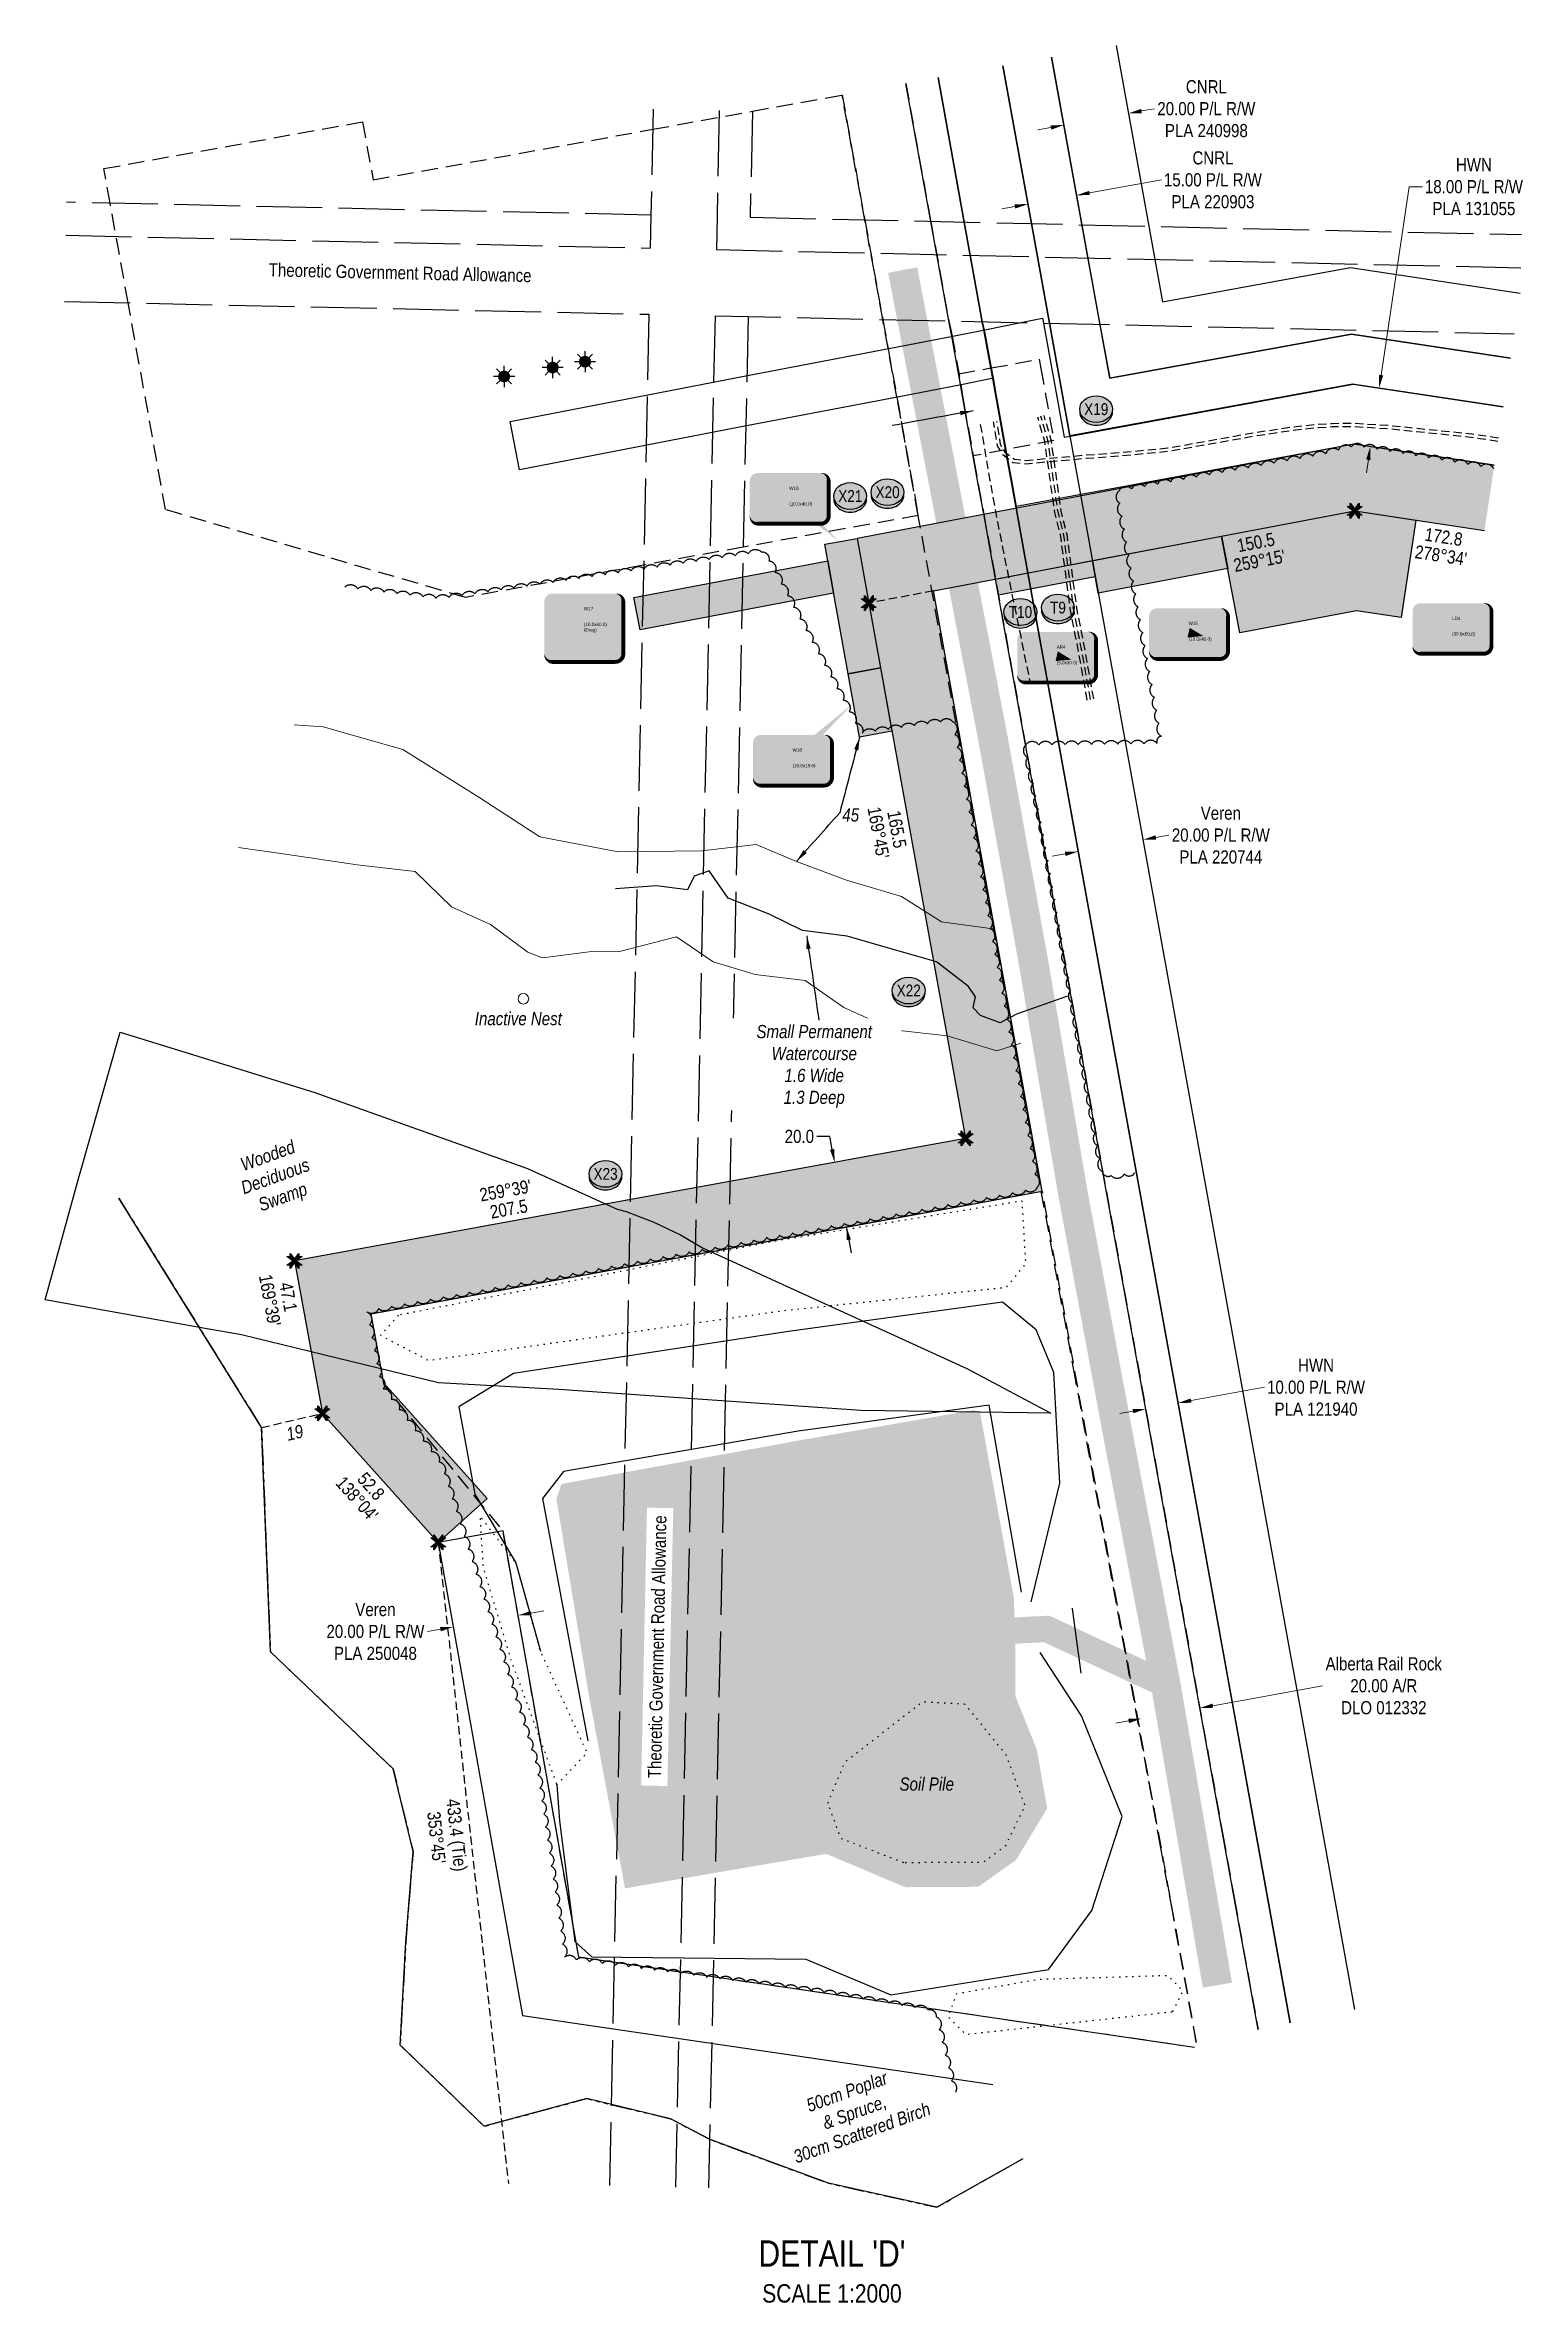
# Model space of a CAD drawing. Extents: x 399452 to 415540, y 6060435 to 6067869.
# Drawn here: x 405712 to 406835, y 6064151 to 6065868 of the extents above; entities that cross this region are included whole.
import ezdxf
from ezdxf.enums import TextEntityAlignment as Align

# ---------------------------------------------------------------- set-up
doc = ezdxf.new("R2018")
doc.units = 0
doc.header["$LTSCALE"] = 5
doc.header["$PDSIZE"] = 0.5
for name, pattern in [('0', [1, 1, 0]), ('foc-ACCESSROAD', [3.75, 2.5, -1.25]), ('foc-TIELINE', [1.875, 1.25, -0.625]), ('foc-TOPO', [1, 0.2, -0.8]), ('foc-TOPO-ephemeral', [6.25, 3.125, -0.625, 0.625, -0.625, 0.625, -0.625]), ('foc-TRAV', [1.875, 1.25, -0.625]), ('foc-UNSURVEYED', [12.5, 10, -2.5]), ('UG_PIPE', [1.875, 1.25, -0.625])]:
    doc.linetypes.add(name, pattern=pattern)
doc.layers.get('Defpoints').update_dxf_attribs({"color": 9})
for name, color, linetype, lineweight in [('AS-GENERAL', 48, 'Continuous', 18), ('C-RW-T', 13, 'Continuous', 9), ('F-AR-T', 190, 'Continuous', 9), ('F-RW-T', 190, 'Continuous', 9), ('F-WS-T', 190, 'Continuous', 9), ('T-TEXT', 48, 'Continuous', 18), ('T-TIE-T', 201, 'Continuous', 18)]:
    doc.layers.add(name, color=color, linetype=linetype, lineweight=lineweight)
for name, color, linetype in [('AS-PIPE-UG', 44, 'UG_PIPE'), ('AS-ROADS', 254, 'Continuous'), ('C-RW', 13, 'Continuous'), ('C-WS', 13, 'foc-ACCESSROAD'), ('DETAIL-T', 7, 'Continuous'), ('F-AR', 190, 'foc-ACCESSROAD'), ('F-RW', 190, 'Continuous'), ('F-WS', 190, 'foc-ACCESSROAD'), ('F-WS-S', 8, 'Continuous'), ('L-BD', 7, 'Continuous'), ('L-BD1', 253, 'Continuous'), ('L-MON', 1, 'Continuous'), ('L-ROAD-T', 7, 'Continuous'), ('L-TIE', 7, 'foc-TIELINE'), ('L-USEC', 7, 'foc-UNSURVEYED'), ('P-CROSSINGS', 250, 'Continuous'), ('P-PROPOSED', 10, 'Continuous'), ('P-PROPOSED-H', 21, 'Continuous'), ('P-TEMP-BLOCKS', 250, 'Continuous'), ('P-TEMP-H', 41, 'Continuous'), ('P-TEMP_ACCESS ROAD', 46, 'Continuous'), ('P-TEMP_LOG DECK', 46, 'Continuous'), ('P-TEMP_WORKSPACE', 46, 'Continuous'), ('P-TRAV', 4, 'foc-TRAV'), ('P-TXT', 4, 'Continuous'), ('T-BUSH', 110, '0'), ('T-BUSH-T', 110, 'Continuous'), ('T-CREEK', 160, 'Continuous'), ('T-DRAW', 143, 'foc-TOPO-ephemeral'), ('T-LOW-AREA', 48, 'foc-TOPO'), ('T-SLOPE', 48, 'Continuous'), ('T-TIE', 201, 'foc-TIELINE'), ('T-WATER-T', 170, 'Continuous'), ('WETLAND', 143, 'Continuous'), ('WETLAND-T', 146, 'Continuous')]:
    doc.layers.add(name, color=color, linetype=linetype)
doc.styles.add('80CG', font='ARIALN.TTF', dxfattribs={"height": 10})
doc.styles.add('80L', font='ARIALN.TTF', dxfattribs={"height": 10})
doc.styles.add('80LS', font='ARIALNI.TTF', dxfattribs={"height": 10})
doc.styles.add('Crossing', font='ARIALN.TTF', dxfattribs={"height": 10})
doc.styles.add('foc-LtypeFont', font='ARIALN.TTF', dxfattribs={"height": 7.35})
doc.styles.get("Standard").update_dxf_attribs({"font": 'ARIALN.TTF'})
doc.linetypes.add('foc-TOPO-flowdirection-NOLINE', pattern='A,0,[">",foc-LtypeFont,S=0.3,R=0,X=0,Y=-0.945],-20,[">",foc-LtypeFont,S=0.3,R=0,X=0,Y=-0.945],0', length=20)
doc.dimstyles.new('Compass 5 000', dxfattribs={"dimscale": 5, "dimtxt": 9, "dimasz": 2, "dimexe": 0.2, "dimexo": 0.0625, "dimgap": 0.5, "dimtad": 0, "dimtih": 1, "dimtoh": 1, "dimzin": 0, "dimdsep": 46, "dimtxsty": '80CG', "dimcen": 0.1, "dimse1": 1, "dimse2": 1, "dimclrd": 256, "dimclrt": 256, "dimaunit": 1, "dimadec": 4, "dimazin": 0, "dimtfac": 0.06, "dimtofl": 0, "dimtmove": 0, "dimatfit": 1, "dimfxl": 0.2, "dimtolj": 1, "dimtzin": 0, "dimlwd": -1, "dimarcsym": 0})

msp = doc.modelspace()

# ---------------------------------------------------------------- texts
at = {"layer": 'DETAIL-T', "color": 3, "insert": (406309.871, 6064174.924), "char_height": 19.99184, "width": 110.91871, "attachment_point": 5, "style": '80CG'}
msp.add_mtext("\\pxqc;DETAIL 'D'\\P{\\H0.7x;SCALE 1:2000}", dxfattribs=at)
at = {"layer": 'L-BD1'}
for s, rotation, p in [('150.5', 10.758112, (406632.169, 6065489.753)), ('172.8', 351.428509, (406774.962, 6065493.894)), ("259%%D15'", 10.758112, (406634.827, 6065475.759)), ("278%%D34'", 351.428509, (406772.839, 6065479.809)), ("169%%D45'", 280.259105, (406345.296, 6065269.031)), ('165.5', 280.259105, (406359.313, 6065271.568)), ("259%%D39'", 10.350797, (406061.649, 6064996.925)), ('207.5', 10.350797, (406064.208, 6064982.913)), ("169%%D39'", 280.350797, (405882.646, 6064913.46)), ('47.1', 280.350797, (405896.659, 6064916.019))]:
    msp.add_text(s, height=9.9959, rotation=rotation, dxfattribs=at).set_placement(p, align=Align.MIDDLE_CENTER)
at = {"layer": 'L-BD1', "style": '80L'}
for s, p in [("138%%d04'", (405948.875, 6064762.573)), ('52.8', (405959.472, 6064772.091))]:
    msp.add_text(s, height=9.9959, rotation=311.929438, dxfattribs=at).set_placement(p, align=Align.MIDDLE)
at = {"layer": 'T-BUSH-T', "insert": (406319.532, 6064316.515), "char_height": 9.99589, "width": 109.29108, "attachment_point": 2, "rotation": 20, "style": '80LS'}
msp.add_mtext('50cm Poplar\\P& Spruce,\\P30cm Scattered Birch', dxfattribs=at)
at = {"layer": 'T-TEXT', "char_height": 9.99589, "attachment_point": 1, "style": '80L'}
for s, width, gutter_width, insert in [('\\pxqc;{\\fArial Narrow|b0|i1|c0|p34;Inactive Nest}', 66.74377, 124.897, (406038.072, 6065132.593)), ('\\pxqc;{\\fArial Narrow|b0|i1|c0|p34;Soil Pile}', 41.16437, 49.959, (406361.366, 6064550.612))]:
    msp.add_mtext_dynamic_manual_height_columns(s, width=width, gutter_width=gutter_width, heights=[0], dxfattribs=dict(at, insert=insert))
at = {"layer": 'T-TIE-T', "style": '80LS'}
msp.add_text('19', height=9.9959, rotation=13.154577, dxfattribs=at).set_placement((405901.488, 6064812.827), align=Align.MIDDLE_CENTER)
at = {"layer": 'T-TIE-T', "insert": (406317.609, 6065287.463), "char_height": 9.99589, "attachment_point": 1, "style": '80L'}
msp.add_mtext_dynamic_manual_height_columns('\\pxqc;{\\fArial Narrow|b0|i1|c0|p34;45}', width=13.02098, gutter_width=124.897, heights=[0], dxfattribs=at)
at = {"layer": 'WETLAND-T', "insert": (405853.734, 6065018.916), "char_height": 9.99589, "width": 54.17731, "attachment_point": 1, "rotation": 20, "style": '80L'}
msp.add_mtext('\\pxqc;{\\fArial Narrow|b0|i1|c0|p34;Wooded Deciduous Swamp}', dxfattribs=at)

# ---------------------------------------------------------------- blocks, each defined once
blk = doc.blocks.new('*U127')
at = {"true_color": 0xff8aff}
h = blk.add_hatch(color=211, dxfattribs=at)
edge = h.paths.add_edge_path()
edge.add_line((-24, -20), (24, -20))
edge.add_arc((24, -14), 6, 270, 360)
edge.add_line((30, -14), (30, 12.5))
edge.add_arc((24, 12.5), 6, 0, 90)
edge.add_line((24, 18.5), (-24, 18.5))
edge.add_arc((-24, 12.5), 6, 90, 180)
edge.add_line((-30, 12.5), (-30, -14))
edge.add_arc((-24, -14), 6, 180, 270)
at = {"color": 250, "flags": 128}
blk.add_lwpolyline([(-24, -20, 3, 3, 0), (24, -20, 3, 3, 0.414214), (30, -14, 3, 3, 0), (30, 12.5, 3, 0, 0.414214), (24, 18.5, 0, 0, 0), (-24, 18.5, 0, 0, 0.414214), (-30, 12.5, 0, 0, 0), (-30, -14, 0, 3, 0.414214)], format="xyseb", close=True, dxfattribs=at)
at = {"flags": 128}
blk.add_lwpolyline([(38, -33.6, 0, 7.5, 0), (0, 0, 0, 0, 0)], format="xyseb", dxfattribs=at)
at = {"color": 250, "lineweight": 30, "flags": 104}
blk.add_attdef('TEMP_AREA_W1', text='', height=12, dxfattribs=at).set_placement((0, 8.3), align=Align.MIDDLE_CENTER)
blk.add_attdef('ENTER_TEXT', text='', height=9, dxfattribs=at).set_placement((0, -3.6), align=Align.TOP_CENTER)
blk = doc.blocks.new('*U115')
at = {"true_color": 0xff8aff}
h = blk.add_hatch(color=211, dxfattribs=at)
edge = h.paths.add_edge_path()
edge.add_line((-24, -33.4), (24, -33.4))
edge.add_arc((24, -27.4), 6, 270, 360)
edge.add_line((30, -27.4), (30, 12.5))
edge.add_arc((24, 12.5), 6, 0, 90)
edge.add_line((24, 18.5), (-24, 18.5))
edge.add_arc((-24, 12.5), 6, 90, 180)
edge.add_line((-30, 12.5), (-30, -27.4))
edge.add_arc((-24, -27.4), 6, 180, 270)
at = {"color": 250, "flags": 128}
blk.add_lwpolyline([(-24, -33.4, 3, 3, 0), (24, -33.4, 3, 3, 0.414214), (30, -27.4, 3, 3, 0), (30, 12.5, 3, 0, 0.414214), (24, 18.5, 0, 0, 0), (-24, 18.5, 0, 0, 0.414214), (-30, 12.5, 0, 0, 0), (-30, -27.4, 0, 3, 0.414214)], format="xyseb", close=True, dxfattribs=at)
at = {"flags": 128}
blk.add_lwpolyline([(22.5, 5.9, 0, 7.5, 0), (0, 0, 0, 0, 0)], format="xyseb", dxfattribs=at)
at = {"color": 250, "lineweight": 30, "flags": 104}
blk.add_attdef('TEMP_AREA_W1', text='', height=12, dxfattribs=at).set_placement((0, 8.3), align=Align.MIDDLE_CENTER)
blk.add_attdef('ENTER_TEXT', text='', height=9, dxfattribs=at).set_placement((0, -3.6), align=Align.TOP_CENTER)
blk = doc.blocks.new('*U126')
at = {"true_color": 0xff8aff}
h = blk.add_hatch(color=211, dxfattribs=at)
edge = h.paths.add_edge_path()
edge.add_line((-24, -20), (24, -20))
edge.add_arc((24, -14), 6, 270, 360)
edge.add_line((30, -14), (30, 12.5))
edge.add_arc((24, 12.5), 6, 0, 90)
edge.add_line((24, 18.5), (-24, 18.5))
edge.add_arc((-24, 12.5), 6, 90, 180)
edge.add_line((-30, 12.5), (-30, -14))
edge.add_arc((-24, -14), 6, 180, 270)
at = {"flags": 128}
blk.add_lwpolyline([(46.3, 42.6, 0, 7.5, 0), (0, 0, 0, 0, 0)], format="xyseb", dxfattribs=at)
at = {"color": 250, "flags": 128}
blk.add_lwpolyline([(-24, -20, 3, 3, 0), (24, -20, 3, 3, 0.414214), (30, -14, 3, 3, 0), (30, 12.5, 3, 0, 0.414214), (24, 18.5, 0, 0, 0), (-24, 18.5, 0, 0, 0.414214), (-30, 12.5, 0, 0, 0), (-30, -14, 0, 3, 0.414214)], format="xyseb", close=True, dxfattribs=at)
at = {"color": 250, "lineweight": 30, "flags": 104}
blk.add_attdef('TEMP_AREA_W1', text='', height=12, dxfattribs=at).set_placement((0, 8.3), align=Align.MIDDLE_CENTER)
blk.add_attdef('ENTER_TEXT', text='', height=9, dxfattribs=at).set_placement((0, -3.6), align=Align.TOP_CENTER)
blk = doc.blocks.new('*U128')
at = {"true_color": 0xff8aff}
h = blk.add_hatch(color=211, dxfattribs=at)
edge = h.paths.add_edge_path()
edge.add_line((-24, -20), (24, -20))
edge.add_arc((24, -14), 6, 270, 360)
edge.add_line((30, -14), (30, 12.5))
edge.add_arc((24, 12.5), 6, 0, 90)
edge.add_line((24, 18.5), (-24, 18.5))
edge.add_arc((-24, 12.5), 6, 90, 180)
edge.add_line((-30, 12.5), (-30, -14))
edge.add_arc((-24, -14), 6, 180, 270)
at = {"color": 250, "flags": 128}
blk.add_lwpolyline([(-24, -20, 3, 3, 0), (24, -20, 3, 3, 0.414214), (30, -14, 3, 3, 0), (30, 12.5, 3, 0, 0.414214), (24, 18.5, 0, 0, 0), (-24, 18.5, 0, 0, 0.414214), (-30, 12.5, 0, 0, 0), (-30, -14, 0, 3, 0.414214)], format="xyseb", close=True, dxfattribs=at)
at = {"flags": 128}
blk.add_lwpolyline([(25.6, 14.5, 0, 7.5, 0), (0, 0, 0, 0, 0)], format="xyseb", dxfattribs=at)
at = {"color": 250, "lineweight": 30, "flags": 104}
blk.add_attdef('TEMP_AREA_W1', text='', height=12, dxfattribs=at).set_placement((0, 8.3), align=Align.MIDDLE_CENTER)
blk.add_attdef('ENTER_TEXT', text='', height=9, dxfattribs=at).set_placement((0, -3.6), align=Align.TOP_CENTER)
blk = doc.blocks.new('*U129')
at = {"true_color": 0xff8aff}
h = blk.add_hatch(color=211, dxfattribs=at)
edge = h.paths.add_edge_path()
edge.add_line((-24, -20), (24, -20))
edge.add_arc((24, -14), 6, 270, 360)
edge.add_line((30, -14), (30, 12.5))
edge.add_arc((24, 12.5), 6, 0, 90)
edge.add_line((24, 18.5), (-24, 18.5))
edge.add_arc((-24, 12.5), 6, 90, 180)
edge.add_line((-30, 12.5), (-30, -14))
edge.add_arc((-24, -14), 6, 180, 270)
at = {"color": 250, "flags": 128}
blk.add_lwpolyline([(-24, -20, 3, 3, 0), (24, -20, 3, 3, 0.414214), (30, -14, 3, 3, 0), (30, 12.5, 3, 0, 0.414214), (24, 18.5, 0, 0, 0), (-24, 18.5, 0, 0, 0.414214), (-30, 12.5, 0, 0, 0), (-30, -14, 0, 3, 0.414214)], format="xyseb", close=True, dxfattribs=at)
at = {"flags": 128}
blk.add_lwpolyline([(11.2, -2.6, 0, 7.5, 0), (0, 0, 0, 0, 0)], format="xyseb", dxfattribs=at)
at = {"color": 250, "lineweight": 30, "flags": 104}
blk.add_attdef('TEMP_AREA_W1', text='', height=12, dxfattribs=at).set_placement((0, 8.3), align=Align.MIDDLE_CENTER)
blk.add_attdef('ENTER_TEXT', text='', height=9, dxfattribs=at).set_placement((0, -3.6), align=Align.TOP_CENTER)
blk = doc.blocks.new('*D159')
at = {"layer": 'C-RW-T', "transparency": 16777216}
for p, q in [((406081.1, 6064675.6), (406090.9, 6064677.3)), ((406012.2, 6064663.3), (406002.3, 6064661.6))]:
    blk.add_line(p, q, dxfattribs=at)
for points in [[(406080.8, 6064677.2), (406081.4, 6064673.9), (406071.2, 6064673.8)], [(406011.9, 6064665), (406012.5, 6064661.7), (406022, 6064665.1)]]:
    blk.add_solid(points, dxfattribs=at)
at = {"layer": 'Defpoints', "color": 0, "transparency": 16777216}
for p in [(406022, 6064665.1), (406032.6, 6064605.5), (406081.8, 6064614.2)]:
    blk.add_point(p, dxfattribs=at)
at = {"layer": 'C-RW-T', "transparency": 16777216, "insert": (405962.8, 6064661.6), "char_height": 10, "attachment_point": 5, "style": '80CG'}
blk.add_mtext('\\A1;Veren\\P20.00 P/L R/W\\PPLA 250048', dxfattribs=at)
blk = doc.blocks.new('*D161')
at = {"layer": 'C-RW-T', "transparency": 16777216}
for p, q in [((406556.1, 6065265.3), (406565.9, 6065267.1)), ((406487.2, 6065252.9), (406477.4, 6065251.1))]:
    blk.add_line(p, q, dxfattribs=at)
for points in [[(406555.8, 6065267), (406556.4, 6065263.7), (406546.3, 6065263.6)], [(406487, 6065254.5), (406487.5, 6065251.2), (406497.1, 6065254.7)]]:
    blk.add_solid(points, dxfattribs=at)
at = {"layer": 'Defpoints', "color": 0, "transparency": 16777216}
for p in [(406546.3, 6065263.6), (406556.6, 6065206.6), (406507.4, 6065197.7)]:
    blk.add_point(p, dxfattribs=at)
at = {"layer": 'C-RW-T', "transparency": 16777216, "insert": (406605.5, 6065267.1), "char_height": 10, "attachment_point": 5, "style": '80CG'}
blk.add_mtext('\\A1;Veren\\P20.00 P/L R/W\\PPLA 220744', dxfattribs=at)
blk = doc.blocks.new('*D165')
at = {"layer": 'Defpoints', "color": 0, "transparency": 16777216}
for p in [(406589.6, 6064603.4), (406558.9, 6064520.1), (406603.2, 6064528.1)]:
    blk.add_point(p, dxfattribs=at)
at = {"layer": 'F-AR-T', "transparency": 16777216}
for p, q in [((406599.4, 6064605.2), (406682.7, 6064620.3)), ((406535.4, 6064593.6), (406525.6, 6064591.8))]:
    blk.add_line(p, q, dxfattribs=at)
for points in [[(406599.1, 6064606.8), (406599.7, 6064603.6), (406589.6, 6064603.4)], [(406535.2, 6064595.3), (406535.7, 6064592), (406545.3, 6064595.4)]]:
    blk.add_solid(points, dxfattribs=at)
at = {"layer": 'F-AR-T', "transparency": 16777216, "insert": (406729.4, 6064620.3), "char_height": 10, "attachment_point": 5, "style": '80CG'}
blk.add_mtext('\\A1;Alberta Rail Rock\\P20.00 A/R\\PDLO 012332', dxfattribs=at)
blk = doc.blocks.new('*D160')
at = {"layer": 'Defpoints', "color": 0, "transparency": 16777216}
for p in [(406481.8, 6065198.6), (406506.4, 6065203.1), (406573.1, 6064835.4)]:
    blk.add_point(p, dxfattribs=at)
at = {"layer": 'F-RW-T', "transparency": 16777216}
for p, q in [((406582.9, 6064837.2), (406638.8, 6064847.3)), ((406538.7, 6064829.1), (406528.8, 6064827.4))]:
    blk.add_line(p, q, dxfattribs=at)
for points in [[(406538.4, 6064830.8), (406539, 6064827.5), (406548.5, 6064830.9)], [(406582.6, 6064838.8), (406583.2, 6064835.5), (406573.1, 6064835.4)]]:
    blk.add_solid(points, dxfattribs=at)
at = {"layer": 'F-RW-T', "transparency": 16777216, "insert": (406677.9, 6064847.3), "char_height": 10, "attachment_point": 5, "style": '80CG'}
blk.add_mtext('\\A1;HWN\\P10.00 P/L R/W\\PPLA 121940', dxfattribs=at)
blk = doc.blocks.new('*D162')
at = {"layer": 'Defpoints', "color": 0, "transparency": 16777216}
for p in [(406535.3, 6065815.9), (406536.1, 6065811.4), (406487, 6065802.5)]:
    blk.add_point(p, dxfattribs=at)
at = {"layer": 'F-RW-T', "transparency": 16777216}
for p, q in [((406545.2, 6065817.7), (406555, 6065819.4)), ((406476.3, 6065805.2), (406466.5, 6065803.4))]:
    blk.add_line(p, q, dxfattribs=at)
for points in [[(406476, 6065806.8), (406476.6, 6065803.5), (406486.1, 6065807)], [(406544.9, 6065819.3), (406545.5, 6065816), (406535.3, 6065815.9)]]:
    blk.add_solid(points, dxfattribs=at)
at = {"layer": 'F-RW-T', "transparency": 16777216, "insert": (406594.5, 6065819.4), "char_height": 10, "attachment_point": 5, "style": '80CG'}
blk.add_mtext('\\A1;CNRL\\P20.00 P/L R/W\\PPLA 240998', dxfattribs=at)
blk = doc.blocks.new('*D163')
at = {"layer": 'Defpoints', "color": 0, "transparency": 16777216}
for p in [(406456.6, 6065758.9), (406493.6, 6065765.7), (406495.8, 6065753.6)]:
    blk.add_point(p, dxfattribs=at)
at = {"layer": 'F-RW-T', "transparency": 16777216}
for p, q in [((406505.7, 6065755.4), (406560.5, 6065765.3)), ((406448.9, 6065745.1), (406439.1, 6065743.3))]:
    blk.add_line(p, q, dxfattribs=at)
for points in [[(406505.4, 6065757), (406505.9, 6065753.8), (406495.8, 6065753.6)], [(406448.6, 6065746.8), (406449.2, 6065743.5), (406458.8, 6065746.9)]]:
    blk.add_solid(points, dxfattribs=at)
at = {"layer": 'F-RW-T', "transparency": 16777216, "insert": (406599.5, 6065765.3), "char_height": 10, "attachment_point": 5, "style": '80CG'}
blk.add_mtext('\\A1;CNRL\\P15.00 P/L R/W\\PPLA 220903', dxfattribs=at)
blk = doc.blocks.new('*D164')
at = {"layer": 'Defpoints', "color": 0, "transparency": 16777216}
for p in [(406311.9, 6065018.4), (406318.4, 6065019.6), (406327.4, 6064970.4)]:
    blk.add_point(p, dxfattribs=at)
at = {"layer": 'P-TXT', "transparency": 16777216}
for p, q in [((406308.3, 6065038), (406298.3, 6065038)), ((406310.1, 6065028.2), (406308.3, 6065038)), ((406322.7, 6064959.4), (406324.5, 6064949.5))]:
    blk.add_line(p, q, dxfattribs=at)
for points in [[(406311.7, 6065028.5), (406308.4, 6065027.9), (406311.9, 6065018.4)], [(406324.3, 6064959.7), (406321, 6064959.1), (406320.9, 6064969.2)]]:
    blk.add_solid(points, dxfattribs=at)
at = {"layer": 'P-TXT', "transparency": 16777216, "insert": (406285.1, 6065038), "char_height": 10, "attachment_point": 5, "style": '80CG'}
blk.add_mtext('\\A1;20.0', dxfattribs=at)
blk = doc.blocks.new('xing2')
h = blk.add_hatch(color=50)
h.dxf.hatch_style = 1
edge = h.paths.add_edge_path()
edge.add_ellipse((0, 0), major_axis=(-12.5, 0), ratio=0.816297, start_angle=0, end_angle=360)
h = blk.add_hatch(color=250)
h.dxf.hatch_style = 1
edge = h.paths.add_edge_path()
edge.add_ellipse((0, -2), major_axis=(-12.5, 0), ratio=0.816297, start_angle=0, end_angle=180)
edge.add_line((12.5, -2), (12.5, 0))
edge.add_ellipse((0, 0), major_axis=(-12.5, 0), ratio=0.816297, start_angle=0, end_angle=180, ccw=False)
edge.add_line((-12.5, 0), (-12.5, -2))
at = {"color": 250}
blk.add_ellipse((0, 0), major_axis=(-12.5, 0), ratio=0.816297, dxfattribs=at)
blk.add_ellipse((0, -2), major_axis=(-12.5, 0), ratio=0.816297, start_param=0, end_param=3.141593, dxfattribs=at)
at = {"color": 250, "style": 'Crossing'}
blk.add_attdef('CROSSING', text='', height=9, dxfattribs=at).set_placement((0.1, 0), align=Align.MIDDLE_CENTER)
at = {"color": 250, "style": 'Crossing', "flags": 1}
for tag, p in [('OWNER', (0.1, -12.5)), ('DESCRIPTION', (0.1, -25.8)), ('LOCATION', (0.1, -39.3)), ('DWG_REF', (0.1, -52.8))]:
    blk.add_attdef(tag, text='', height=9, dxfattribs=at).set_placement(p, align=Align.MIDDLE_CENTER)
blk = doc.blocks.new('GAS')
h = blk.add_hatch(color=255)
h.dxf.hatch_style = 1
edge = h.paths.add_edge_path()
edge.add_arc((0, 0), 0.9, 0, 360)
for p, q in [((-0.81, 0), (-1.62, 0)), ((-0.57, 0.57), (-1.14, 1.14)), ((0, 0.81), (0, 1.62)), ((0.57, 0.57), (1.14, 1.14)), ((1.62, 0), (0.81, 0)), ((-0.57, -0.57), (-1.14, -1.14)), ((0, -0.81), (0, -1.62)), ((1.14, -1.14), (0.57, -0.57))]:
    blk.add_line(p, q)
blk.add_circle((0, 0), 0.8)
blk = doc.blocks.new('TEMP')
h = blk.add_hatch(color=255)
h.dxf.hatch_style = 1
h.paths.add_polyline_path([(0, 0.25), (-0.67, 1.15), (-0.67, 0.67), (-1.15, 0.67), (-0.25, 0), (-1.15, -0.67), (-0.67, -0.67), (-0.67, -1.15), (0, -0.25), (0.67, -1.15), (0.67, -0.67), (1.15, -0.67), (0.25, 0), (1.15, 0.67), (0.67, 0.67), (0.67, 1.15)])
h.paths.add_polyline_path([(0.57, 0.85), (0.57, 0.57), (0.85, 0.57), (0.08, 0), (0.85, -0.57), (0.57, -0.57), (0.57, -0.85), (0, -0.08), (-0.57, -0.85), (-0.57, -0.57), (-0.85, -0.57), (-0.08, 0), (-0.85, 0.57), (-0.57, 0.57), (-0.57, 0.85), (0, 0.08)], flags=16)
h = blk.add_hatch(color=1)
h.dxf.hatch_style = 1
h.paths.add_polyline_path([(0, 0.08), (-0.57, 0.85), (-0.57, 0.57), (-0.85, 0.57), (-0.08, 0), (-0.85, -0.57), (-0.57, -0.57), (-0.57, -0.85), (0, -0.08), (0.57, -0.85), (0.57, -0.57), (0.85, -0.57), (0.08, 0), (0.85, 0.57), (0.57, 0.57), (0.57, 0.85)])
at = {"color": 1}
for p, q in [((-0.08, 0), (0.08, 0)), ((0, 0.08), (0, -0.08))]:
    blk.add_line(p, q, dxfattribs=at)
at = {"color": 255, "flags": 128}
blk.add_lwpolyline([(-0.25, 0), (-1.15, 0.67), (-0.67, 0.67), (-0.67, 1.15), (0, 0.25), (0.67, 1.15), (0.67, 0.67), (1.15, 0.67), (0.25, 0), (1.15, -0.67), (0.67, -0.67), (0.67, -1.15), (0, -0.25), (-0.67, -1.15), (-0.67, -0.67), (-1.15, -0.67)], close=True, dxfattribs=at)
at = {"color": 1, "flags": 128}
blk.add_lwpolyline([(-0.08, 0), (-0.85, 0.57), (-0.57, 0.57), (-0.57, 0.85), (0, 0.08), (0.57, 0.85), (0.57, 0.57), (0.85, 0.57), (0.08, 0), (0.85, -0.57), (0.57, -0.57), (0.57, -0.85), (0, -0.08), (-0.57, -0.85), (-0.57, -0.57), (-0.85, -0.57)], close=True, dxfattribs=at)
blk = doc.blocks.new('Well_proximity')
h = blk.add_hatch(color=191)
h.dxf.hatch_style = 1
edge = h.paths.add_edge_path()
edge.add_ellipse((0, 0), major_axis=(-12.5, 0), ratio=0.816297, start_angle=0, end_angle=360)
h = blk.add_hatch(color=250)
h.dxf.hatch_style = 1
edge = h.paths.add_edge_path()
edge.add_ellipse((0, -2), major_axis=(-12.5, 0), ratio=0.816297, start_angle=0, end_angle=180)
edge.add_line((12.5, -2), (12.5, 0))
edge.add_ellipse((0, 0), major_axis=(-12.5, 0), ratio=0.816297, start_angle=0, end_angle=180, ccw=False)
edge.add_line((-12.5, 0), (-12.5, -2))
at = {"color": 250}
blk.add_ellipse((0, 0), major_axis=(-12.5, 0), ratio=0.816297, dxfattribs=at)
blk.add_ellipse((0, -2), major_axis=(-12.5, 0), ratio=0.816297, start_param=0, end_param=3.141593, dxfattribs=at)
at = {"color": 250, "style": '80L'}
blk.add_attdef('CROSSING', text='', height=9, dxfattribs=at).set_placement((0.1, 0), align=Align.MIDDLE_CENTER)
blk = doc.blocks.new('*D207')
at = {"layer": 'Defpoints', "color": 0, "transparency": 16777216}
for p in [(406725.8, 6065607), (406759.7, 6065601.9), (406753, 6065557.4)]:
    blk.add_point(p, dxfattribs=at)
at = {"layer": 'F-RW-T', "transparency": 16777216}
for p, q in [((406727.3, 6065616.8), (406748.8, 6065760.1)), ((406748.8, 6065760.1), (406758.8, 6065760.1)), ((406717.7, 6065552.6), (406716.2, 6065542.7))]:
    blk.add_line(p, q, dxfattribs=at)
for points in [[(406725.7, 6065617.1), (406729, 6065616.6), (406725.8, 6065607)], [(406716, 6065552.8), (406719.3, 6065552.3), (406719.1, 6065562.5)]]:
    blk.add_solid(points, dxfattribs=at)
at = {"layer": 'F-RW-T', "transparency": 16777216, "insert": (406797.9, 6065760.1), "char_height": 10, "attachment_point": 5, "style": '80CG'}
blk.add_mtext('\\A1;HWN\\P18.00 P/L R/W\\PPLA 131055', dxfattribs=at)

# ---------------------------------------------------------------- dimensions: what is measured, and where the dimension line sits
at = {"layer": 'C-RW-T'}
for base, p1, p2, angle, text, picture, middle in [((406546.262, 6065263.562), (406507.39, 6065197.739), (406556.566, 6065206.64), 10.259716, 'Veren\\P20.00 P/L R/W\\PPLA 220744', '*D161', (406605.482, 6065267.125)), ((406022.019, 6064665.081), (406081.814, 6064614.248), (406032.605, 6064605.504), 190.075857, 'Veren\\P20.00 P/L R/W\\PPLA 250048', '*D159', (405962.788, 6064661.581))]:
    dim = msp.add_linear_dim(base=base, p1=p1, p2=p2, angle=angle, text=text, dimstyle='Compass 5 000', dxfattribs=at)
    dim.commit()
    dim.dimension.update_dxf_attribs({"geometry": picture, "text_midpoint": middle, "dimtype": 161})
at = {"layer": 'F-AR-T', "color": 4}
dim = msp.add_linear_dim(base=(406589.562, 6064603.416), p1=(406558.924, 6064520.053), p2=(406603.198, 6064528.065), angle=10.257606, text='Alberta Rail Rock\\P20.00 A/R\\PDLO 012332', dimstyle='Compass 5 000', dxfattribs=at)
dim.commit()
dim.dimension.update_dxf_attribs({"geometry": '*D165', "text_midpoint": (406729.39, 6064620.265), "dimtype": 161})
at = {"layer": 'F-RW-T'}
dim = msp.add_aligned_dim(p1=(406486.956, 6065802.494), p2=(406536.134, 6065811.404), distance=4.544, text='CNRL\\P20.00 P/L R/W\\PPLA 240998', dimstyle='Compass 5 000', dxfattribs=at)
dim.commit()
dim.dimension.update_dxf_attribs({"geometry": '*D162', "text_midpoint": (406594.54, 6065819.441)})
dim = msp.add_linear_dim(base=(406495.81, 6065753.619), p1=(406456.595, 6065758.944), p2=(406493.63, 6065765.653), angle=10.269043, text='CNRL\\P15.00 P/L R/W\\PPLA 220903', dimstyle='Compass 5 000', dxfattribs=at)
dim.commit()
dim.dimension.update_dxf_attribs({"geometry": '*D163', "text_midpoint": (406599.547, 6065765.332), "dimtype": 161})
at = {"layer": 'F-RW-T', "color": 4}
dim = msp.add_linear_dim(base=(406725.818, 6065606.959), p1=(406752.989, 6065557.395), p2=(406759.668, 6065601.876), angle=81.460054, text='HWN\\P18.00 P/L R/W\\PPLA 131055', dimstyle='Compass 5 000', dxfattribs=at)
dim.commit()
dim.dimension.update_dxf_attribs({"geometry": '*D207', "text_midpoint": (406797.894, 6065760.081), "dimtype": 161})
at = {"layer": 'F-RW-T'}
dim = msp.add_linear_dim(base=(406573.096, 6064835.379), p1=(406481.812, 6065198.597), p2=(406506.384, 6065203.056), angle=10.284023, text='HWN\\P10.00 P/L R/W\\PPLA 121940', dimstyle='Compass 5 000', override={"dimtxt": 10}, dxfattribs=at)
dim.commit()
dim.dimension.update_dxf_attribs({"geometry": '*D160', "text_midpoint": (406677.866, 6064847.298), "dimtype": 161})
at = {"layer": 'P-TXT'}
dim = msp.add_linear_dim(base=(406311.881, 6065018.364), p1=(406327.4, 6064970.393), p2=(406318.42, 6065019.559), angle=100.350797, text='20.0', dimstyle='Compass 5 000', dxfattribs=at)
dim.commit()
dim.dimension.update_dxf_attribs({"geometry": '*D164', "text_midpoint": (406285.081, 6065038.039), "dimtype": 161})

# ---------------------------------------------------------------- hatches: boundary and pattern name
at = {"layer": 'AS-ROADS'}
h = msp.add_hatch(color=256, dxfattribs=at)
h.dxf.hatch_style = 1
h.paths.add_polyline_path([(406613.995, 6064394.57), (406591.83, 6064390.759), (406553.236, 6064615.268), (406528.231, 6064626.766), (406471.154, 6064653.437), (406448.3, 6064652.294), (406447.301, 6064672.26), (406475.116, 6064673.652), (406536.639, 6064644.903), (406548.709, 6064639.353), (406518.585, 6064796.743), (406482.145, 6064991.923), (406451.667, 6065170.338), (406420.771, 6065340.832), (406352.563, 6065694.623), (406374.647, 6065698.881), (406442.879, 6065344.967), (406473.818, 6065174.236), (406504.285, 6064995.881), (406540.685, 6064800.921), (406574.637, 6064623.527)])
h = msp.add_hatch(color=256, dxfattribs=at)
h.dxf.hatch_style = 1
h.paths.add_polyline_path([(406448.158, 6064687.037), (406422.33, 6064829.027), (406416.703, 6064829.775), (406284.298, 6064806.787), (406104.253, 6064773.757), (406100.405, 6064762.3), (406125.323, 6064611.76), (406152.578, 6064466.272), (406228.168, 6064479.325), (406305.535, 6064492.545), (406365.578, 6064467.202), (406421.168, 6064467.505), (406449.798, 6064487.88), (406473.513, 6064527.165), (406465.55, 6064572.077), (406449.41, 6064612.237), (406449.318, 6064645.84)])
at = {"layer": 'P-PROPOSED-H'}
h = msp.add_hatch(color=256, dxfattribs=at)
h.dxf.hatch_style = 1
h.paths.add_polyline_path([(406805.943, 6065498.827), (406813.38, 6065548.25), (406706.338, 6065564.385), (406328.943, 6065492.679), (406411.498, 6065036.559), (405901.315, 6064943.376), (405922.482, 6064827.486), (406010.592, 6064729.387), (406047.775, 6064762.784), (405969.109, 6064850.368), (405959.461, 6064903.19), (406420.399, 6064987.379), (406469.565, 6064996.359), (406386.948, 6065452.826), (406707.305, 6065513.695)])
at = {"layer": 'P-TEMP-H'}
h = msp.add_hatch(color=256, dxfattribs=at)
h.dxf.hatch_style = 1
h.paths.add_polyline_path([(406606.049, 6065494.456), (406707.305, 6065513.695), (406753.652, 6065506.709), (406742.479, 6065432.577), (406708.756, 6065437.66), (406620.043, 6065420.804)])
h = msp.add_hatch(color=256, dxfattribs=at)
h.dxf.hatch_style = 1
h.paths.add_polyline_path([(406328.943, 6065492.679), (406346.746, 6065394.318), (406322.156, 6065389.867), (406304.353, 6065488.228)])
h = msp.add_hatch(color=256, dxfattribs=at)
h.dxf.hatch_style = 1
h.paths.add_polyline_path([(406507.847, 6065475.797), (406606.049, 6065494.456), (406610.714, 6065469.905), (406512.298, 6065451.206)])
h = msp.add_hatch(color=256, dxfattribs=at)
h.dxf.hatch_style = 1
h.paths.add_polyline_path([(406163.979, 6065423.18), (406159.314, 6065447.73), (406306.617, 6065475.718), (406311.068, 6065451.127)])
h = msp.add_hatch(color=256, dxfattribs=at)
h.dxf.hatch_style = 1
h.paths.add_polyline_path([(406510.073, 6065463.502), (406436.451, 6065449.513), (406434.226, 6065461.809), (406507.847, 6065475.797)])
h = msp.add_hatch(color=256, dxfattribs=at)
h.dxf.hatch_style = 1
h.paths.add_polyline_path([(406346.746, 6065394.318), (406355.479, 6065346.067), (406330.889, 6065341.616), (406322.156, 6065389.867)])

# ---------------------------------------------------------------- linework, layer by layer
at = {"layer": 'AS-GENERAL', "flags": 128}
for points in [[(406432.173, 6065195.762), (406393.2, 6065201.077), (406362.625, 6065220.48), (406320.225, 6065233.195), (406282.975, 6065247.037), (406252.33, 6065260.057), (406210.95, 6065255.242), (406147.29, 6065254.51), (406087.778, 6065265.77), (406042.14, 6065295.345), (405983.693, 6065332.172), (405923.145, 6065349.46), (405901.033, 6065350.892)], [(405858.628, 6065257.717), (405894.48, 6065252.622), (405948.96, 6065244.542), (405993.148, 6065239.512), (406020.62, 6065212.61), (406050.375, 6065199.17), (406078.718, 6065178.242), (406089.75, 6065173.692), (406125.375, 6065178.42), (406148.255, 6065178.745), (406191.815, 6065189.85), (406219.563, 6065170.762), (406251.61, 6065161.042), (406289.458, 6065156.592), (406318.868, 6065135.947), (406356.723, 6065119.107), (406397.575, 6065114.63), (406435.218, 6065103.222), (406453.425, 6065108.862)]]:
    msp.add_lwpolyline(points, dxfattribs=at)
at = {"layer": 'AS-GENERAL', "const_width": 1, "flags": 128}
msp.add_lwpolyline([(406492.54, 6064679.54), (406499.245, 6064629.75)], dxfattribs=at)
at = {"layer": 'AS-GENERAL'}
msp.add_circle((406075.293, 6065142.697), 4.019, dxfattribs=at)
at = {"layer": 'AS-PIPE-UG', "flags": 128}
for points in [[(406503.983, 6065369.83), (406497.438, 6065406.423), (406491.08, 6065439.072), (406487.548, 6065465.954), (406483.747, 6065494.504), (406479.266, 6065512.355), (406471.651, 6065566.652), (406466.283, 6065584.866)], [(406506.443, 6065370.27), (406499.895, 6065406.882), (406493.548, 6065439.475), (406490.025, 6065466.282), (406486.205, 6065494.975), (406481.723, 6065512.835), (406474.1, 6065567.182), (406468.68, 6065585.572)], [(406508.902, 6065370.709), (406502.352, 6065407.341), (406496.015, 6065439.877), (406492.502, 6065466.61), (406488.663, 6065495.445), (406484.179, 6065513.314), (406476.549, 6065567.712), (406471.077, 6065586.278)], [(406422.638, 6065579.425), (406429.73, 6065538.107), (406435.608, 6065505.38), (406443.835, 6065464.557), (406452.125, 6065424.095), (406460.505, 6065382.835)], [(406816.126, 6065566.504), (406795.89, 6065569.499), (406732.304, 6065575.986), (406705.357, 6065577.649), (406690.155, 6065577.444), (406679.805, 6065576.796), (406660.428, 6065574.775), (406630.667, 6065570.298), (406565.58, 6065558.741), (406524.787, 6065554.926), (406503.413, 6065553.463), (406457.349, 6065549.279), (406447.727, 6065550.26), (406439.978, 6065555.954), (406435.714, 6065563.134), (406432.62, 6065581.285)], [(406816.498, 6065568.975), (406796.2, 6065571.98), (406732.508, 6065578.477), (406705.418, 6065580.15), (406690.06, 6065579.942), (406679.598, 6065579.287), (406660.113, 6065577.255), (406630.263, 6065572.765), (406565.245, 6065561.22), (406524.585, 6065557.417), (406503.215, 6065555.955), (406457.363, 6065551.79), (406448.658, 6065552.677), (406441.868, 6065557.667), (406438.105, 6065564.002), (406435.273, 6065581.5)]]:
    msp.add_lwpolyline(points, dxfattribs=at)
at = {"layer": 'C-RW'}
for points in [[(406658.242, 6064364.167), (406640.513, 6064462.195), (406631.629, 6064511.384), (406618.417, 6064584.54), (406607.729, 6064643.374), (406456.226, 6065480.414), (406449.578, 6065517.145), (406445.75, 6065538.319), (406444.779, 6065543.684), (406441.813, 6065560.109), (406435.893, 6065592.826), (406434.623, 6065599.822), (406432.108, 6065614.313), (406430.718, 6065622.19), (406425.444, 6065651.337), (406424.184, 6065657.453), (406410.475, 6065733.189), (406390.587, 6065843.073)], [(406439.758, 6065851.982), (406461.468, 6065732.039), (406475.175, 6065656.303), (406490.679, 6065570.648), (406498.791, 6065525.831), (406657.26, 6064650.33), (406664.832, 6064608.905), (406707.094, 6064374.3)]]:
    msp.add_lwpolyline(points, dxfattribs=at)
at = {"layer": 'C-RW', "flags": 128}
msp.add_lwpolyline([(406574.991, 6064346.9), (406117.412, 6064413.911), (406059.801, 6064738.131), (406010.592, 6064729.387), (406074.509, 6064369.682), (406432.244, 6064317.292)], dxfattribs=at)
at = {"layer": 'F-AR'}
for points in [[(406586.843, 6064349.358), (406568.642, 6064449.325), (406559.688, 6064498.497), (406494.794, 6064854.898), (406375.485, 6065510.194), (406359.195, 6065600.214), (406352.518, 6065637.112), (406348.528, 6065659.159), (406334.824, 6065734.894), (406317.642, 6065829.858)], [(406365.988, 6065838.617), (406384.966, 6065733.764), (406398.674, 6065658.028), (406401.206, 6065646.527), (406407.861, 6065609.655), (406409, 6065600.985), (406410.015, 6065595.372), (406417.826, 6065552.221), (406421.147, 6065533.871), (406424.993, 6065512.786), (406431.672, 6065475.895), (406607.015, 6064506.974), (406615.916, 6064457.794), (406633.781, 6064359.094)]]:
    msp.add_lwpolyline(points, dxfattribs=at)
at = {"layer": 'F-RW'}
for points in [[(406476.775, 6065858.688), (406499.877, 6065731.172), (406513.598, 6065655.437), (406521.006, 6065614.563), (406704.852, 6065648.022), (406825.656, 6065629.845)], [(406390.587, 6065843.073), (406410.475, 6065733.189), (406424.184, 6065657.453), (406425.695, 6065651.306), (406432.369, 6065614.408), (406434.616, 6065599.819), (406435.883, 6065592.819), (406444.775, 6065543.682), (406445.747, 6065538.317), (406449.578, 6065517.145), (406456.226, 6065480.414), (406631.619, 6064511.378), (406640.52, 6064462.198), (406658.267, 6064364.172)], [(406820.079, 6065592.777), (406705.582, 6065610.005), (406490.679, 6065570.652), (406475.174, 6065656.303), (406461.465, 6065732.039), (406439.755, 6065851.981)], [(406633.775, 6064359.092), (406615.91, 6064457.791), (406607.008, 6064506.97), (406431.677, 6065475.899), (406424.997, 6065512.79), (406421.146, 6065533.871), (406417.825, 6065552.221), (406410.015, 6065595.372), (406409, 6065600.985), (406407.711, 6065609.613), (406401.067, 6065646.523), (406398.674, 6065658.028), (406384.966, 6065733.764), (406365.988, 6065838.617)], [(406813.391, 6065548.324), (406706.82, 6065564.328), (406499.267, 6065525.979), (406450.11, 6065516.989), (406446.282, 6065538.165), (406445.312, 6065543.531), (406442.344, 6065559.958), (406436.427, 6065592.68), (406435.159, 6065599.679), (406432.657, 6065614.456), (406408.196, 6065609.603), (406359.693, 6065600.21), (406244.859, 6065578.304), (406169.131, 6065563.623), (406072.371, 6065544.863), (406065.234, 6065581.674), (406169.927, 6065601.97), (406245.656, 6065616.652), (406353.005, 6065637.106), (406401.644, 6065646.536), (406426.095, 6065651.321), (406452.15, 6065656.678), (406470.031, 6065660.152), (406470.728, 6065656.264), (406486.308, 6065569.634), (406491.193, 6065570.513), (406706.085, 6065609.923), (406820.083, 6065592.804)]]:
    msp.add_lwpolyline(points, dxfattribs=at)
at = {"layer": 'F-RW', "flags": 128}
for points in [[(406825.656, 6065629.845), (406704.852, 6065648.022), (406521.004, 6065614.562), (406476.775, 6065858.688)], [(406525.953, 6065867.598), (406561.265, 6065672.69), (406704.074, 6065698.681), (406833.093, 6065679.268)]]:
    msp.add_lwpolyline(points, dxfattribs=at)
at = {"layer": 'F-WS'}
for points in [[(406317.642, 6065829.858), (406334.824, 6065734.894), (406348.528, 6065659.159), (406352.516, 6065637.163), (406359.192, 6065600.267), (406375.485, 6065510.194), (406242.399, 6065486.099), (406166.686, 6065472.393), (406031.17, 6065447.857), (405923.981, 6065479.23), (405803.293, 6065514.588), (405774.818, 6065671.805), (405761.104, 6065747.531), (405756.34, 6065773.849), (405953.058, 6065809.481), (405961.06, 6065765.301), (406173.669, 6065803.791), (406249.381, 6065817.5), (406317.642, 6065829.858)], [(406441.827, 6065560.118), (406417.238, 6065555.463), (406410.015, 6065595.372), (406408.998, 6065600.985), (406407.609, 6065609.698), (406406.232, 6065617.867), (406430.938, 6065622.317), (406467.44, 6065628.927), (406468.707, 6065621.922), (406478.617, 6065567.092), (406441.827, 6065560.118)]]:
    msp.add_lwpolyline(points, close=True, dxfattribs=at)
at = {"layer": 'L-TIE'}
msp.add_line((406010.592, 6064729.387), (406063.917, 6064241.896), dxfattribs=at)
at = {"layer": 'L-USEC'}
for p, q in [((406173.99, 6065819.088), (406172.293, 6065738.553)), ((406224.25, 6065818.029), (406222.554, 6065737.494)), ((406249.393, 6065817.5), (406247.696, 6065736.964)), ((406172.293, 6065738.553), (405727.982, 6065748.283)), ((406172.293, 6065738.553), (406171.764, 6065713.425)), ((406222.554, 6065737.494), (406222.023, 6065712.296)), ((406247.696, 6065736.965), (406247.694, 6065736.873)), ((406247.694, 6065736.873), (406834.091, 6065723.692)), ((405727.432, 6065723.155), (406171.764, 6065713.426)), ((406222.023, 6065712.296), (406833.526, 6065698.55)), ((405726.331, 6065672.895), (406170.705, 6065663.165)), ((406170.705, 6065663.165), (406140.731, 6064240.278)), ((406220.964, 6065662.035), (406190.991, 6064239.219)), ((406246.105, 6065661.47), (406216.133, 6064238.69)), ((406220.964, 6065662.035), (406828.445, 6065648.38))]:
    msp.add_line(p, q, dxfattribs=at)
at = {"layer": 'P-TEMP_ACCESS ROAD'}
msp.add_lwpolyline([(406510.073, 6065463.502), (406436.451, 6065449.513), (406434.226, 6065461.809), (406507.847, 6065475.797)], close=True, dxfattribs=at)
at = {"layer": 'P-TEMP_LOG DECK'}
msp.add_lwpolyline([(406606.049, 6065494.456), (406707.305, 6065513.695), (406753.652, 6065506.709), (406742.479, 6065432.577), (406708.756, 6065437.66), (406620.043, 6065420.804)], close=True, dxfattribs=at)
at = {"layer": 'P-TEMP_LOG DECK', "flags": 128}
for points in [[(406328.943, 6065492.679), (406346.746, 6065394.318), (406322.156, 6065389.867), (406304.353, 6065488.228)], [(406163.979, 6065423.18), (406159.314, 6065447.73), (406306.617, 6065475.718), (406311.068, 6065451.127)], [(406346.746, 6065394.318), (406355.479, 6065346.067), (406330.889, 6065341.616), (406322.156, 6065389.867)]]:
    msp.add_lwpolyline(points, close=True, dxfattribs=at)
at = {"layer": 'P-TEMP_WORKSPACE'}
msp.add_lwpolyline([(406507.847, 6065475.797), (406606.049, 6065494.456), (406610.714, 6065469.905), (406512.298, 6065451.206)], close=True, dxfattribs=at)
at = {"layer": 'P-TRAV'}
msp.add_line((406386.948, 6065452.826), (406337.845, 6065443.496), dxfattribs=at)
at = {"layer": 'T-BUSH', "flags": 128}
for points in [[(406812.95, 6065545.72, 0.52056705), (406803.091, 6065547.367, 0.52056705), (406793.231, 6065549.014, 0.52056705), (406783.372, 6065550.66, 0.52056705), (406773.513, 6065552.307, 0.52056705), (406763.653, 6065553.953, 0.52056705), (406753.794, 6065555.6, 0.52056705), (406743.935, 6065557.246, 0.52056705), (406734.075, 6065558.893, 0.52056705), (406724.216, 6065560.54, 0.52056705), (406714.357, 6065562.186, 0.52056705), (406704.571, 6065562.395, 0.52056705), (406694.93, 6065559.755, 0.52056705), (406685.289, 6065557.114, 0.52056705), (406675.477, 6065555.228, 0.52056705), (406665.64, 6065553.451, 0.52056705), (406655.804, 6065551.673, 0.52056705), (406645.967, 6065549.895, 0.52056705), (406636.131, 6065548.117, 0.52056705), (406626.294, 6065546.339, 0.52056705), (406616.458, 6065544.561, 0.52056705), (406606.621, 6065542.783, 0.52056705), (406596.785, 6065541.005, 0.52056705), (406586.948, 6065539.227, 0.52056705), (406577.112, 6065537.449, 0.52056705), (406567.275, 6065535.671, 0.52056705), (406557.439, 6065533.893, 0.52056705), (406547.602, 6065532.115, 0.52056705), (406537.766, 6065530.337, 0.52056705), (406527.929, 6065528.559, 0.52056705), (406528.628, 6065519.459, 0.52056705), (406530.391, 6065509.62, 0.52056705), (406532.153, 6065499.781, 0.52056705), (406533.915, 6065489.941, 0.52056705), (406535.678, 6065480.102, 0.52056705), (406537.44, 6065470.263, 0.52056705), (406539.203, 6065460.423, 0.52056705), (406540.965, 6065450.584, 0.52056705), (406542.728, 6065440.745, 0.52056705), (406544.49, 6065430.906, 0.52056705), (406546.253, 6065421.066, 0.52056705), (406548.015, 6065411.227, 0.52056705), (406549.777, 6065401.388, 0.52056705), (406551.54, 6065391.548, 0.52056705), (406553.302, 6065381.709, 0.52056705), (406555.065, 6065371.87, 0.52056705), (406556.827, 6065362.031, 0.52056705), (406558.59, 6065352.191, 0.52056705), (406560.352, 6065342.352, 0.52056705), (406557.11, 6065336.656, 0.52056705), (406547.114, 6065336.55, 0.52056705), (406537.119, 6065336.444, 0.52056705), (406527.124, 6065336.338, 0.52056705), (406517.129, 6065336.233, 0.52056705), (406507.133, 6065336.127, 0.52056705), (406497.138, 6065336.021, 0.52056705), (406487.143, 6065335.915, 0.52056705), (406477.147, 6065335.809, 0.52056705), (406467.152, 6065335.703, 0.52056705), (406457.157, 6065335.597, 0.52056705), (406458.82, 6065326.087, 0.52056705), (406460.831, 6065316.295, 0.52056705), (406462.842, 6065306.504, 0.52056705), (406464.853, 6065296.712, 0.52056705), (406466.864, 6065286.921, 0.52056705), (406468.876, 6065277.129, 0.52056705), (406470.76, 6065267.314, 0.52056705), (406472.478, 6065257.467, 0.52056705), (406474.197, 6065247.62, 0.52056705), (406475.915, 6065237.772, 0.52056705), (406477.634, 6065227.925, 0.52056705), (406479.352, 6065218.078, 0.52056705), (406481.071, 6065208.231, 0.52056705), (406482.789, 6065198.384, 0.52056705), (406484.508, 6065188.537, 0.52056705), (406486.226, 6065178.69, 0.52056705), (406487.945, 6065168.843, 0.52056705), (406489.664, 6065158.996, 0.52056705), (406491.382, 6065149.149, 0.52056705), (406493.101, 6065139.302, 0.52056705), (406494.819, 6065129.455, 0.52056705), (406496.538, 6065119.608, 0.52056705), (406498.256, 6065109.761, 0.52056705), (406499.975, 6065099.914, 0.52056705), (406501.693, 6065090.067, 0.52056705), (406503.412, 6065080.22, 0.52056705), (406505.13, 6065070.373, 0.52056705), (406506.849, 6065060.526, 0.52056705), (406508.567, 6065050.678, 0.52056705), (406510.286, 6065040.831, 0.52056705), (406512.004, 6065030.984, 0.52056705), (406513.723, 6065021.137, 0.52056705), (406515.441, 6065011.29, 0.52056705), (406522.204, 6065008.267, 0.52056705), (406532.122, 6065009.512, 0.52056705), (406540.086, 6065010.512, 0.52056705)], [(405939.441, 6065455.553, -0.52056705), (405949.363, 6065454.341, -0.52056705), (405959.286, 6065453.128, -0.52056705), (405969.208, 6065451.916, -0.52056705), (405979.13, 6065450.704, -0.52056705), (405989.052, 6065449.491, -0.52056705), (405998.974, 6065448.279, -0.52056705), (406008.896, 6065447.067, -0.52056705), (406018.796, 6065447.724, -0.52056705), (406028.687, 6065449.171, -0.52056705), (406038.577, 6065450.618, -0.52056705), (406048.468, 6065452.066, -0.52056705), (406058.358, 6065453.513, -0.52056705), (406068.249, 6065454.96, -0.52056705), (406078.139, 6065456.408, -0.52056705), (406088.03, 6065457.855, -0.52056705), (406097.92, 6065459.302, -0.52056705), (406107.811, 6065460.749, -0.52056705), (406117.702, 6065462.197, -0.52056705), (406127.592, 6065463.644, -0.52056705), (406137.483, 6065465.091, -0.52056705), (406147.373, 6065466.539, -0.52056705), (406157.264, 6065467.986, -0.52056705), (406167.154, 6065469.433, -0.52056705), (406177.045, 6065470.88, -0.52056705), (406186.936, 6065472.328, -0.52056705), (406196.826, 6065473.775, -0.52056705), (406206.717, 6065475.222, -0.52056705), (406216.607, 6065476.67, -0.52056705), (406226.498, 6065478.117, -0.52056705), (406236.388, 6065479.564, -0.52056705), (406246.279, 6065481.011, -0.52056705), (406256.169, 6065482.459, -0.52056705), (406261.946, 6065475.768, -0.52056705), (406266.645, 6065466.946, -0.52056705), (406271.344, 6065458.123, -0.52056705), (406276.042, 6065449.3, -0.52056705), (406280.741, 6065440.478, -0.52056705), (406285.44, 6065431.655, -0.52056705), (406290.139, 6065422.832, -0.52056705), (406294.837, 6065414.01, -0.52056705), (406299.536, 6065405.187, -0.52056705), (406304.235, 6065396.364, -0.52056705), (406308.934, 6065387.542, -0.52056705), (406313.632, 6065378.719, -0.52056705), (406318.331, 6065369.896, -0.52056705), (406323.03, 6065361.074, -0.52056705), (406327.729, 6065352.251, -0.52056705), (406333.062, 6065344.68, -0.52056705), (406342.955, 6065346.108, -0.52056705), (406352.848, 6065347.537, -0.52056705), (406362.741, 6065348.965, -0.52056705), (406372.635, 6065350.394, -0.52056705), (406382.528, 6065351.822, -0.52056705), (406392.421, 6065353.251, -0.52056705), (406401.458, 6065353.489, -0.52056705), (406403.246, 6065343.655, -0.52056705), (406405.034, 6065333.82, -0.52056705), (406406.822, 6065323.985, -0.52056705), (406408.61, 6065314.151, -0.52056705), (406410.398, 6065304.316, -0.52056705), (406412.186, 6065294.481, -0.52056705), (406413.974, 6065284.646, -0.52056705), (406415.762, 6065274.812, -0.52056705), (406417.55, 6065264.977, -0.52056705), (406419.338, 6065255.142, -0.52056705), (406421.126, 6065245.308, -0.52056705), (406422.914, 6065235.473, -0.52056705), (406424.702, 6065225.638, -0.52056705), (406426.49, 6065215.804, -0.52056705), (406428.278, 6065205.969, -0.52056705), (406430.066, 6065196.134, -0.52056705), (406431.854, 6065186.3, -0.52056705), (406433.642, 6065176.465, -0.52056705), (406435.43, 6065166.63, -0.52056705), (406437.218, 6065156.796, -0.52056705), (406439.005, 6065146.961, -0.52056705), (406440.793, 6065137.126, -0.52056705), (406442.581, 6065127.292, -0.52056705), (406444.369, 6065117.457, -0.52056705), (406446.157, 6065107.622, -0.52056705), (406447.945, 6065097.787, -0.52056705), (406449.733, 6065087.953, -0.52056705), (406451.521, 6065078.118, -0.52056705), (406453.309, 6065068.283, -0.52056705), (406455.097, 6065058.449, -0.52056705), (406456.885, 6065048.614, -0.52056705), (406458.673, 6065038.779, -0.52056705), (406460.461, 6065028.945, -0.52056705), (406462.249, 6065019.11, -0.52056705), (406464.037, 6065009.275, -0.52056705), (406465.825, 6064999.441, -0.52056705), (406456.879, 6064997.029, -0.52056705), (406447.046, 6064995.23, -0.52056705), (406437.213, 6064993.431, -0.52056705), (406427.381, 6064991.633, -0.52056705), (406417.548, 6064989.834, -0.52056705), (406407.715, 6064988.035, -0.52056705), (406397.883, 6064986.236, -0.52056705), (406388.05, 6064984.438, -0.52056705), (406378.217, 6064982.639, -0.52056705), (406368.384, 6064980.84, -0.52056705), (406358.552, 6064979.041, -0.52056705), (406348.719, 6064977.243, -0.52056705), (406338.886, 6064975.444, -0.52056705), (406329.054, 6064973.645, -0.52056705), (406319.221, 6064971.846, -0.52056705), (406309.388, 6064970.048, -0.52056705), (406299.555, 6064968.249, -0.52056705), (406289.723, 6064966.45, -0.52056705), (406279.89, 6064964.651, -0.52056705), (406270.057, 6064962.853, -0.52056705), (406260.224, 6064961.054, -0.52056705), (406250.392, 6064959.255, -0.52056705), (406240.559, 6064957.456, -0.52056705), (406230.726, 6064955.658, -0.52056705), (406220.894, 6064953.859, -0.52056705), (406211.061, 6064952.06, -0.52056705), (406201.228, 6064950.261, -0.52056705), (406191.395, 6064948.463, -0.52056705), (406181.563, 6064946.664, -0.52056705), (406171.73, 6064944.865, -0.52056705), (406161.897, 6064943.066, -0.52056705), (406152.065, 6064941.268, -0.52056705), (406142.232, 6064939.469, -0.52056705), (406132.399, 6064937.67, -0.52056705), (406122.566, 6064935.871, -0.52056705), (406112.734, 6064934.073, -0.52056705), (406102.901, 6064932.274, -0.52056705), (406093.068, 6064930.475, -0.52056705), (406083.236, 6064928.676, -0.52056705), (406073.403, 6064926.878, -0.52056705), (406063.57, 6064925.079, -0.52056705), (406053.737, 6064923.28, -0.52056705), (406043.905, 6064921.481, -0.52056705), (406034.072, 6064919.683, -0.52056705), (406024.239, 6064917.884, -0.52056705), (406014.407, 6064916.085, -0.52056705), (406004.574, 6064914.287, -0.52056705), (405994.741, 6064912.488, -0.52056705), (405984.908, 6064910.689, -0.52056705), (405975.076, 6064908.89, -0.52056705), (405965.243, 6064907.092, -0.52056705), (405956.368, 6064904.637, -0.52056705), (405958.255, 6064894.821, -0.52056705), (405960.141, 6064885.005, -0.52056705), (405962.027, 6064875.188, -0.52056705), (405963.913, 6064865.372, -0.52056705), (405965.799, 6064855.556, -0.52056705), (405968.768, 6064846.223, -0.52056705), (405974.825, 6064838.272, -0.52056705), (405980.882, 6064830.32, -0.52056705), (405986.94, 6064822.368, -0.52056705), (405992.997, 6064814.417, -0.52056705), (405999.054, 6064806.465, -0.52056705), (406005.111, 6064798.514, -0.52056705), (406011.169, 6064790.562, -0.52056705), (406015.272, 6064781.598, -0.52056705), (406018.275, 6064772.064, -0.52056705), (406021.278, 6064762.53, -0.52056705), (406024.282, 6064752.996, -0.52056705), (406027.285, 6064743.462, -0.52056705), (406030.289, 6064733.928, -0.52056705), (406033.292, 6064724.394, -0.52056705), (406036.295, 6064714.86, -0.52056705), (406039.299, 6064705.326, -0.52056705), (406042.302, 6064695.792, -0.52056705), (406045.306, 6064686.258, -0.52056705), (406048.309, 6064676.724, -0.52056705), (406051.312, 6064667.19, -0.52056705), (406054.316, 6064657.656, -0.52056705), (406057.319, 6064648.122, -0.52056705), (406060.323, 6064638.588, -0.52056705), (406063.326, 6064629.054, -0.52056705), (406066.329, 6064619.52, -0.52056705), (406069.333, 6064609.986, -0.52056705), (406072.336, 6064600.452, -0.52056705), (406075.34, 6064590.918, -0.52056705), (406078.343, 6064581.384, -0.52056705), (406081.346, 6064571.85, -0.52056705), (406084.35, 6064562.316, -0.52056705), (406086.404, 6064552.565, -0.52056705), (406087.841, 6064542.673, -0.52056705), (406089.277, 6064532.78, -0.52056705), (406090.713, 6064522.888, -0.52056705), (406092.149, 6064512.996, -0.52056705), (406093.586, 6064503.104, -0.52056705), (406095.022, 6064493.212, -0.52056705), (406096.458, 6064483.32, -0.52056705), (406097.894, 6064473.427, -0.52056705), (406099.331, 6064463.535, -0.52056705), (406100.767, 6064453.643, -0.52056705), (406102.203, 6064443.751, -0.52056705), (406103.639, 6064433.859, -0.52056705), (406105.076, 6064423.967, -0.52056705), (406106.512, 6064414.074, -0.52056705), (406115.512, 6064411.854, -0.52056705), (406125.423, 6064410.558, -0.52056705), (406135.335, 6064409.261, -0.52056705), (406145.246, 6064407.965, -0.52056705), (406155.158, 6064406.669, -0.52056705), (406165.069, 6064405.372, -0.52056705), (406174.981, 6064404.076, -0.52056705), (406184.892, 6064402.78, -0.52056705), (406194.804, 6064401.484, -0.52056705), (406204.715, 6064400.187, -0.52056705), (406214.627, 6064398.891, -0.52056705), (406224.538, 6064397.595, -0.52056705), (406234.45, 6064396.299, -0.52056705), (406244.361, 6064395.002, -0.52056705), (406254.273, 6064393.706, -0.52056705), (406264.184, 6064392.41, -0.52056705), (406274.096, 6064391.114, -0.52056705), (406284.007, 6064389.817, -0.52056705), (406293.919, 6064388.521, -0.52056705), (406303.806, 6064387.061, -0.52056705), (406313.669, 6064385.436, -0.52056705), (406323.532, 6064383.812, -0.52056705), (406333.395, 6064382.187, -0.52056705), (406343.258, 6064380.562, -0.52056705), (406353.121, 6064378.937, -0.52056705), (406362.984, 6064377.313, -0.52056705), (406372.847, 6064375.688, -0.52056705), (406382.71, 6064374.063, -0.52056705), (406389.096, 6064368.705, -0.52056705), (406391.416, 6064358.982, -0.52056705), (406393.737, 6064349.26, -0.52056705), (406396.057, 6064339.537, -0.52056705), (406398.378, 6064329.814, -0.52056705), (406400.698, 6064320.091, -0.45712982), (406403.747, 6064311.381, -0.45712982)]]:
    msp.add_lwpolyline(points, format="xyb", dxfattribs=at)
at = {"layer": 'T-CREEK', "flags": 128}
msp.add_lwpolyline([(406488.858, 6065144.64), (406450.113, 6065131.007), (406437.738, 6065124.43), (406422.783, 6065129.862), (406417.35, 6065135.68), (406418.945, 6065144.192), (406413.695, 6065152.077), (406389.468, 6065170.89), (406352.18, 6065181.45), (406321.398, 6065190.347), (406287.363, 6065194.567), (406262.235, 6065207.112), (406230.95, 6065219.207), (406216.615, 6065239.887), (406205.18, 6065236.012), (406200.015, 6065225.397), (406176.4, 6065228.475), (406145.36, 6065226.242)], dxfattribs=at)
at = {"layer": 'T-CREEK', "linetype": 'foc-TOPO-flowdirection-NOLINE', "flags": 128}
msp.add_lwpolyline([(406488.858, 6065144.64), (406450.113, 6065131.007), (406437.738, 6065124.43), (406422.783, 6065129.862), (406417.35, 6065135.68), (406418.945, 6065144.192), (406413.695, 6065152.077), (406389.468, 6065170.89), (406352.18, 6065181.45), (406321.398, 6065190.347), (406287.363, 6065194.567), (406262.235, 6065207.112), (406230.95, 6065219.207), (406216.615, 6065239.887), (406205.18, 6065236.012), (406200.015, 6065225.397), (406176.4, 6065228.475), (406145.36, 6065226.242)], dxfattribs=at)
at = {"layer": 'T-LOW-AREA', "flags": 128}
for points in [[(405980.365, 6064902.03), (405966.655, 6064886.817), (406003.148, 6064867.78), (406273.483, 6064905.665), (406442.493, 6064923.405), (406457.328, 6064941.057), (406454.508, 6064988.902), (406264.578, 6064958.032)], [(406100.658, 6064545.057), (406123.74, 6064569.567), (406088.293, 6064646.692), (406069.635, 6064713.78), (406042.198, 6064749.385), (406044.63, 6064710.635), (406065.793, 6064639.987)], [(406364.49, 6064485.797), (406316.87, 6064503.99), (406306.73, 6064531.075), (406319.785, 6064562.427), (406378.72, 6064608.215), (406410.573, 6064606.71), (406441.865, 6064568.217), (406456.57, 6064529.18), (406441.755, 6064498.757), (406424.988, 6064485.985)], [(406568.555, 6064372.265), (406411.963, 6064355.097), (406398.37, 6064368.482), (406404.703, 6064386.29), (406466.83, 6064397.257), (406565.428, 6064400.152), (406576.56, 6064388.217)]]:
    msp.add_lwpolyline(points, close=True, dxfattribs=at)
at = {"layer": 'T-SLOPE', "flags": 128}
for points in [[(406461.43, 6064684.122), (406483.135, 6064774.417), (406478.488, 6064858.617), (406465.085, 6064890.955), (406439.638, 6064912.125), (406276.838, 6064889.585), (406067.688, 6064857.73), (406026.12, 6064832.487), (406038.425, 6064766.02), (406069.635, 6064713.78), (406088.293, 6064646.692)], [(406454.05, 6064691.457), (406429.343, 6064833.685), (406284.118, 6064813.807), (406105.76, 6064783.207), (406089.8, 6064762.697), (406124.23, 6064578.492)], [(406100.658, 6064545.057), (406102.74, 6064517.647), (406114.308, 6064425.812), (406127.353, 6064414.3), (406289.953, 6064412.462), (406354.705, 6064385.24), (406474.515, 6064404.677), (406507.47, 6064449.44), (406530.525, 6064520.952), (406499.563, 6064597.43), (406468.218, 6064645.612)]]:
    msp.add_lwpolyline(points, dxfattribs=at)
at = {"layer": 'T-TIE', "flags": 128}
msp.add_lwpolyline([(405876.173, 6064816.663), (405922.482, 6064827.486)], dxfattribs=at)
at = {"layer": 'WETLAND'}
msp.add_lwpolyline([(406102.303, 6064845.719), (406010.857, 6064850.764), (405964.986, 6064861.895), (405860.961, 6064887.136), (405833.373, 6064892.081), (405711.738, 6064913.883), (405737.608, 6065007.823), (405738.3, 6065010.334), (405768.851, 6065117.286), (405820.557, 6065101.227), (405916.79, 6065071.34), (406078.5, 6065013.745), (406146.622, 6064982.723), (406153.466, 6064980.834), (406174.468, 6064972.952), (406194.679, 6064963.219), (406211.432, 6064953.209), (406245.918, 6064937.505), (406412.535, 6064861.63), (406476.391, 6064827.544), (406331.905, 6064829.711), (406102.303, 6064845.719)], close=True, dxfattribs=at)

# ---------------------------------------------------------------- block references
at = {"layer": 'F-WS-S', "xscale": 4.997944999999969, "yscale": 4.997944999999969, "zscale": 4.997944999999969}
for p in [(406122.143, 6065627.097), (406060.671, 6065615.87), (406097.554, 6065622.606)]:
    msp.add_blockref('GAS', p, dxfattribs=at)
at = {"layer": 'L-BD', "color": 4, "xscale": 0.999589, "yscale": 0.999589, "zscale": 0.999589}
for p, values in [((406453.088, 6065436.773), {'CROSSING': 'T10'}), ((406481.621, 6065440.11), {'CROSSING': 'T9'})]:
    msp.add_blockref('Well_proximity', p, dxfattribs=at).add_auto_attribs(values)
at = {"layer": 'L-MON', "xscale": 4.997944999999969, "yscale": 4.997944999999969, "zscale": 4.997944999999969}
for p in [(406707.305, 6065513.695), (406337.845, 6065443.496), (406411.498, 6065036.559), (405901.315, 6064943.376), (405922.482, 6064827.486), (406010.592, 6064729.387)]:
    msp.add_blockref('TEMP', p, dxfattribs=at)
at = {"layer": 'P-CROSSINGS', "color": 151, "xscale": 0.999589, "yscale": 0.999589, "zscale": 0.999589}
for p, values in [((406510.709, 6065590.975), {'CROSSING': 'X19'}), ((406323.727, 6065524.903), {'CROSSING': 'X21'}), ((406352.084, 6065527.868), {'CROSSING': 'X20'}), ((406368.133, 6065148.958), {'CROSSING': 'X22'}), ((406137.676, 6065009.523), {'CROSSING': 'X23'})]:
    msp.add_blockref('xing2', p, dxfattribs=at).add_auto_attribs(values)
at = {"layer": 'P-TEMP-BLOCKS'}
ref = msp.add_blockref('*U127', (406277.424, 6065523.855), dxfattribs=dict(at, xscale=0.999589, yscale=0.999589, zscale=0.999589))
lines = msp.add_mtext('W16', dxfattribs={"layer": '0', "color": 250, "insert": (406277.424, 6065532.117), "char_height": 2.5, "attachment_point": 1})
ref.add_attrib('TEMP_AREA_W1', '', (406277.424, 6065532.117), dxfattribs={"flags": 104}).embed_mtext(lines)
lines = msp.add_mtext('(10.0x40.0)', dxfattribs={"layer": '0', "color": 250, "insert": (406277.43, 6065520.233), "char_height": 2.5, "attachment_point": 1})
ref.add_attrib('ENTER_TEXT', '', (406277.43, 6065520.233), dxfattribs={"flags": 104}).embed_mtext(lines)
ref = msp.add_blockref('*U115', (406121.271, 6065432.238), dxfattribs=dict(at, xscale=0.999589, yscale=0.999589, zscale=0.999589))
lines = msp.add_mtext('W17', dxfattribs={"layer": '0', "color": 250, "insert": (406121.271, 6065440.499), "char_height": 2.5, "attachment_point": 1})
ref.add_attrib('TEMP_AREA_W1', '', (406121.271, 6065440.499), dxfattribs={"flags": 104}).embed_mtext(lines)
lines = msp.add_mtext('(10.0x60.0)\\P(Drag)', dxfattribs={"layer": '0', "color": 250, "insert": (406121.277, 6065428.616), "char_height": 2.5, "attachment_point": 1})
ref.add_attrib('ENTER_TEXT', '', (406121.277, 6065428.616), dxfattribs={"flags": 104}).embed_mtext(lines)
ref = msp.add_blockref('*U129', (406581.011, 6065421.059), dxfattribs=dict(at, xscale=0.999589, yscale=0.999589, zscale=0.999589))
lines = msp.add_mtext('W15', dxfattribs={"layer": '0', "color": 250, "insert": (406581.011, 6065429.321), "char_height": 2.5, "attachment_point": 1})
ref.add_attrib('TEMP_AREA_W1', '', (406581.011, 6065429.321), dxfattribs={"flags": 104}).embed_mtext(lines)
lines = msp.add_mtext('(10.0x40.0)', dxfattribs={"layer": '0', "color": 250, "insert": (406581.017, 6065417.437), "char_height": 2.5, "attachment_point": 1})
ref.add_attrib('ENTER_TEXT', '', (406581.017, 6065417.437), dxfattribs={"flags": 104}).embed_mtext(lines)
ref = msp.add_blockref('*U128', (406781.272, 6065424.98), dxfattribs=dict(at, xscale=0.999589, yscale=0.999589, zscale=0.999589))
lines = msp.add_mtext('LD4', dxfattribs={"layer": '0', "color": 250, "insert": (406781.272, 6065433.241), "char_height": 2.5, "attachment_point": 1})
ref.add_attrib('TEMP_AREA_W1', '', (406781.272, 6065433.241), dxfattribs={"flags": 104}).embed_mtext(lines)
lines = msp.add_mtext('(30.0x60.0)', dxfattribs={"layer": '0', "color": 250, "insert": (406781.279, 6065421.357), "char_height": 2.5, "attachment_point": 1})
ref.add_attrib('ENTER_TEXT', '', (406781.279, 6065421.357), dxfattribs={"flags": 104}).embed_mtext(lines)
ref = msp.add_blockref('*U129', (406480.723, 6065403.154), dxfattribs=dict(at, xscale=0.999589, yscale=0.999589, zscale=0.999589))
lines = msp.add_mtext('AR4', dxfattribs={"layer": '0', "color": 250, "insert": (406480.723, 6065411.416), "char_height": 2.5, "attachment_point": 1})
ref.add_attrib('TEMP_AREA_W1', '', (406480.723, 6065411.416), dxfattribs={"flags": 104}).embed_mtext(lines)
lines = msp.add_mtext('(5.0x30.0)', dxfattribs={"layer": '0', "color": 250, "insert": (406480.73, 6065399.532), "char_height": 2.5, "attachment_point": 1})
ref.add_attrib('ENTER_TEXT', '', (406480.73, 6065399.532), dxfattribs={"flags": 104}).embed_mtext(lines)
ref = msp.add_blockref('*U126', (406279.894, 6065324.813), dxfattribs=dict(at, xscale=0.999589, yscale=0.999589, zscale=0.999589))
lines = msp.add_mtext('W18', dxfattribs={"layer": '0', "color": 250, "insert": (406279.894, 6065333.074), "char_height": 2.5, "attachment_point": 1})
ref.add_attrib('TEMP_AREA_W1', '', (406279.894, 6065333.074), dxfattribs={"flags": 104}).embed_mtext(lines)
lines = msp.add_mtext('(10.0x19.6)', dxfattribs={"layer": '0', "color": 250, "insert": (406279.9, 6065321.191), "char_height": 2.5, "attachment_point": 1})
ref.add_attrib('ENTER_TEXT', '', (406279.9, 6065321.191), dxfattribs={"flags": 104}).embed_mtext(lines)

msp.set_redraw_order([(e.dxf.handle, doc.entitydb.next_handle()) for e in msp.query("TEXT MTEXT ATTDEF DIMENSION ARC_DIMENSION")])  # texts and dimensions are drawn at this point

# ---------------------------------------------------------------- leaders
at = {"layer": 'F-WS-T', "path_type": 1}
msp.add_leader([(406417.238, 6065589.737), (406355.691, 6065578.482)], dimstyle='Compass 5 000', override={"dimgap": 0.5, "dimtad": 0}, dxfattribs=at)
at = {"layer": 'T-TIE-T', "path_type": 1}
for points in [[(406330.889, 6065341.616), (406315.789, 6065284.084)], [(406282.827, 6065247.1), (406315.789, 6065284.084)]]:
    msp.add_leader(points, dimstyle='Compass 5 000', override={"dimgap": 0.5, "dimtad": 0}, dxfattribs=at)

# ---------------------------------------------------------------- next in the draw order: texts
at = {"layer": 'L-ROAD-T', "insert": (405981.686, 6065699.74), "char_height": 9.99592, "width": 201.33034, "attachment_point": 2, "rotation": 358.712314, "style": '80L', "bg_fill": 3, "box_fill_scale": 1.25, "bg_fill_color": 256, "bg_fill_transparency": 0}
msp.add_mtext('Theoretic Government Road Allowance', dxfattribs=at)
at = {"layer": 'L-ROAD-T', "insert": (406172.019, 6064650.073), "char_height": 9.99603, "width": 201.30327, "attachment_point": 2, "rotation": 88.79283, "style": '80L', "bg_fill": 2}
msp.add_mtext('Theoretic Government Road Allowance', dxfattribs=at)

# ---------------------------------------------------------------- next in the draw order: linework, layer by layer
at = {"layer": 'C-WS', "flags": 128}
msp.add_lwpolyline([(405969.339, 6064849.107), (405959.461, 6064903.19), (406469.565, 6064996.359), (406587.535, 6064345.062), (406117.412, 6064413.911), (406059.826, 6064738.114)], close=True, dxfattribs=at)
at = {"layer": 'P-PROPOSED'}
msp.add_lwpolyline([(406813.38, 6065548.25), (406706.338, 6065564.385), (406328.943, 6065492.679), (406411.498, 6065036.559), (405901.315, 6064943.376), (405922.482, 6064827.486), (406010.592, 6064729.387), (406047.775, 6064762.784), (405969.109, 6064850.368), (405959.461, 6064903.19), (406420.399, 6064987.379), (406469.565, 6064996.359), (406386.948, 6065452.826), (406707.305, 6065513.695), (406805.943, 6065498.827)], dxfattribs=at)
at = {"layer": 'T-DRAW', "flags": 128}
msp.add_lwpolyline([(405767.732, 6064991.125), (405876.173, 6064816.663), (405883.086, 6064646.088), (405976.227, 6064557.193), (405991.463, 6064494.25), (405985.921, 6064425.628), (405981.662, 6064347.208), (406045.494, 6064285.451), (406123.52, 6064306.421), (406187.077, 6064291.166), (406217.253, 6064275.309), (406307.214, 6064242.103), (406389.644, 6064223.842), (406454.928, 6064260.738)], dxfattribs=at)
at = {"layer": 'T-DRAW', "linetype": 'foc-TOPO-flowdirection-NOLINE', "flags": 128}
msp.add_lwpolyline([(406454.928, 6064260.738), (406389.644, 6064223.842), (406307.214, 6064242.103), (406217.253, 6064275.309), (406187.077, 6064291.166), (406123.52, 6064306.421), (406045.494, 6064285.451), (405981.662, 6064347.208), (405985.921, 6064425.628), (405991.463, 6064494.25), (405976.227, 6064557.193), (405883.086, 6064646.088), (405876.173, 6064816.663), (405767.732, 6064991.125)], dxfattribs=at)

# ---------------------------------------------------------------- next in the draw order: texts
at = {"layer": 'L-BD', "insert": (406029.672, 6064507.391), "char_height": 9.99589, "width": 58.49703, "attachment_point": 2, "rotation": 276.242542, "style": '80L', "bg_fill": 3, "box_fill_scale": 1.15, "bg_fill_color": 256, "bg_fill_true_color": 256, "bg_fill_transparency": 0}
msp.add_mtext('433.4 (Tie)', dxfattribs=at)
at = {"layer": 'T-WATER-T', "insert": (406235.254, 6065122.749), "char_height": 9.99589, "attachment_point": 1, "style": '80L', "bg_fill": 2}
msp.add_mtext_dynamic_manual_height_columns('\\pxqc;{\\fArial Narrow|b0|i1|c0|p34;Small Permanent Watercourse\\P1.6 Wide\\P1.3 Deep}', width=122.25983, gutter_width=118.653, heights=[0], dxfattribs=at)

# ---------------------------------------------------------------- next in the draw order: texts
at = {"layer": 'L-BD', "insert": (406014.225, 6064505.471), "char_height": 9.9959, "width": 42.03799, "attachment_point": 2, "rotation": 276.242542, "style": '80L', "bg_fill": 3, "box_fill_scale": 1.15, "bg_fill_color": 256, "bg_fill_true_color": 256, "bg_fill_transparency": 0}
msp.add_mtext("353%%d45'", dxfattribs=at)

# ---------------------------------------------------------------- next in the draw order: leaders
at = {"layer": 'T-WATER-T', "path_type": 1}
msp.add_leader([(406290.678, 6065190.601), (406299.883, 6065126.535)], dimstyle='Compass 5 000', override={"dimgap": 0.5, "dimtad": 0}, dxfattribs=at)

doc.saveas('drawing.dxf')
